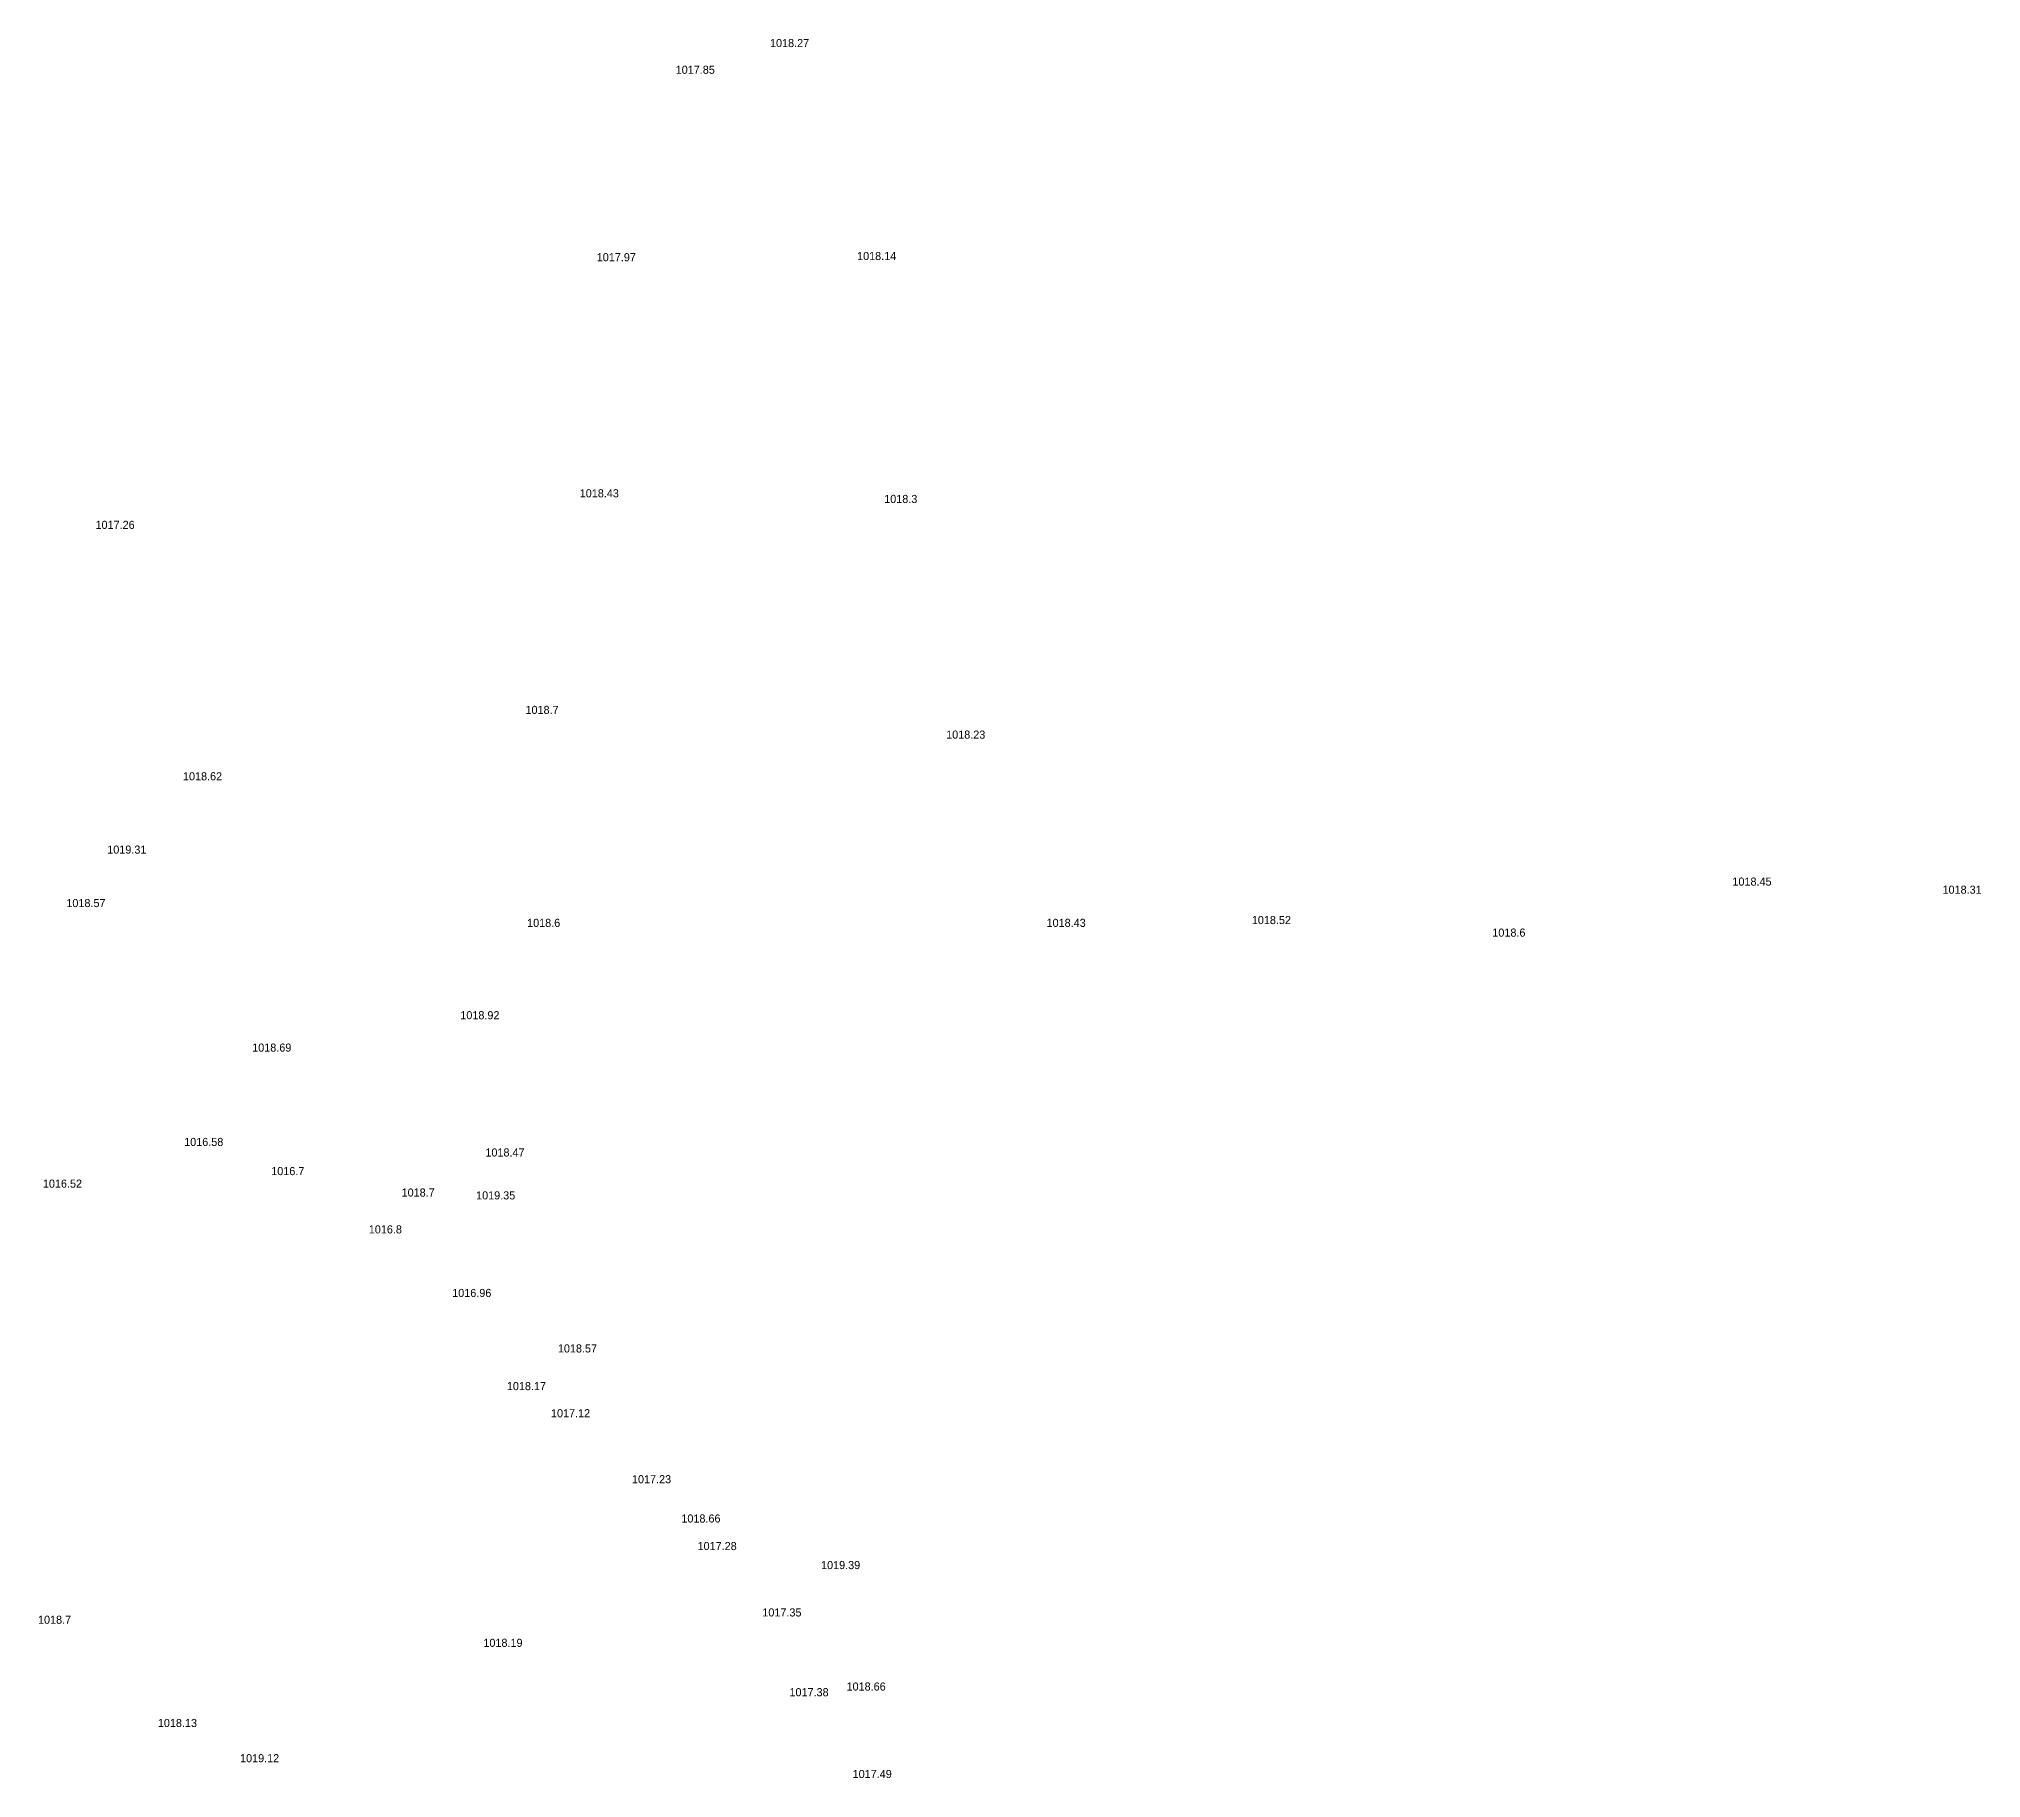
# Model space of a CAD drawing. Header units: inches. Extents: x 628884 to 629912, y 4519174 to 4520145.
# Drawn here: x 629305.74 to 629353.71, y 4519745.32 to 4519788.27 of the extents above; entities that cross this region are included whole.
import ezdxf

# ---------------------------------------------------------------- set-up
doc = ezdxf.new("R2010")
doc.units = ezdxf.units.IN
doc.header["$MEASUREMENT"] = 0

msp = doc.modelspace()

# ---------------------------------------------------------------- texts
for s, p in [('1018.27', (629323.8, 4519788.07, 1018.27)), ('1017.85', (629321.47, 4519787.41, 1017.85)), ('1017.97', (629319.52, 4519782.78, 1017.97)), ('1018.14', (629325.95, 4519782.81, 1018.14)), ('1018.43', (629319.1, 4519776.95, 1018.43)), ('1018.3', (629326.62, 4519776.81, 1018.3)), ('1017.26', (629307.14, 4519776.17, 1017.26)), ('1018.7', (629317.76, 4519771.6, 1018.7)), ('1018.23', (629328.15, 4519770.99, 1018.23)), ('1018.62', (629309.3, 4519769.96, 1018.62)), ('1019.31', (629307.43, 4519768.15, 1019.31)), ('1018.45', (629347.57, 4519767.36, 1018.45)), ('1018.57', (629306.42, 4519766.83, 1018.57)), ('1018.31', (629352.76, 4519767.16, 1018.31)), ('1018.6', (629317.8, 4519766.34, 1018.6)), ('1018.43', (629330.63, 4519766.34, 1018.43)), ('1018.52', (629335.7, 4519766.41, 1018.52)), ('1018.6', (629341.64, 4519766.1, 1018.6)), ('1018.92', (629316.15, 4519764.06, 1018.92)), ('1018.69', (629311.01, 4519763.26, 1018.69)), ('1016.58', (629309.33, 4519760.93, 1016.58)), ('1018.47', (629316.77, 4519760.67, 1018.47)), ('1016.7', (629311.48, 4519760.21, 1016.7)), ('1016.52', (629305.84, 4519759.9, 1016.52)), ('1018.7', (629314.7, 4519759.68, 1018.7)), ('1019.35', (629316.54, 4519759.61, 1019.35)), ('1016.8', (629313.89, 4519758.77, 1016.8)), ('1016.96', (629315.95, 4519757.2, 1016.96)), ('1018.57', (629318.56, 4519755.83, 1018.57)), ('1018.17', (629317.3, 4519754.9, 1018.17)), ('1017.12', (629318.39, 4519754.23, 1017.12)), ('1017.23', (629320.39, 4519752.6, 1017.23)), ('1018.66', (629321.61, 4519751.63, 1018.66)), ('1017.28', (629322.01, 4519750.95, 1017.28)), ('1019.39', (629325.06, 4519750.48, 1019.39)), ('1018.7', (629305.72, 4519749.13, 1018.7)), ('1017.35', (629323.61, 4519749.31, 1017.35)), ('1018.19', (629316.72, 4519748.56, 1018.19)), ('1017.38', (629324.28, 4519747.34, 1017.38)), ('1018.66', (629325.69, 4519747.48, 1018.66)), ('1018.13', (629308.68, 4519746.58, 1018.13)), ('1019.12', (629310.71, 4519745.71, 1019.12)), ('1017.49', (629325.84, 4519745.32, 1017.49))]:
    msp.add_text(s, height=0.2).set_placement(p)

doc.saveas('drawing.dxf')
